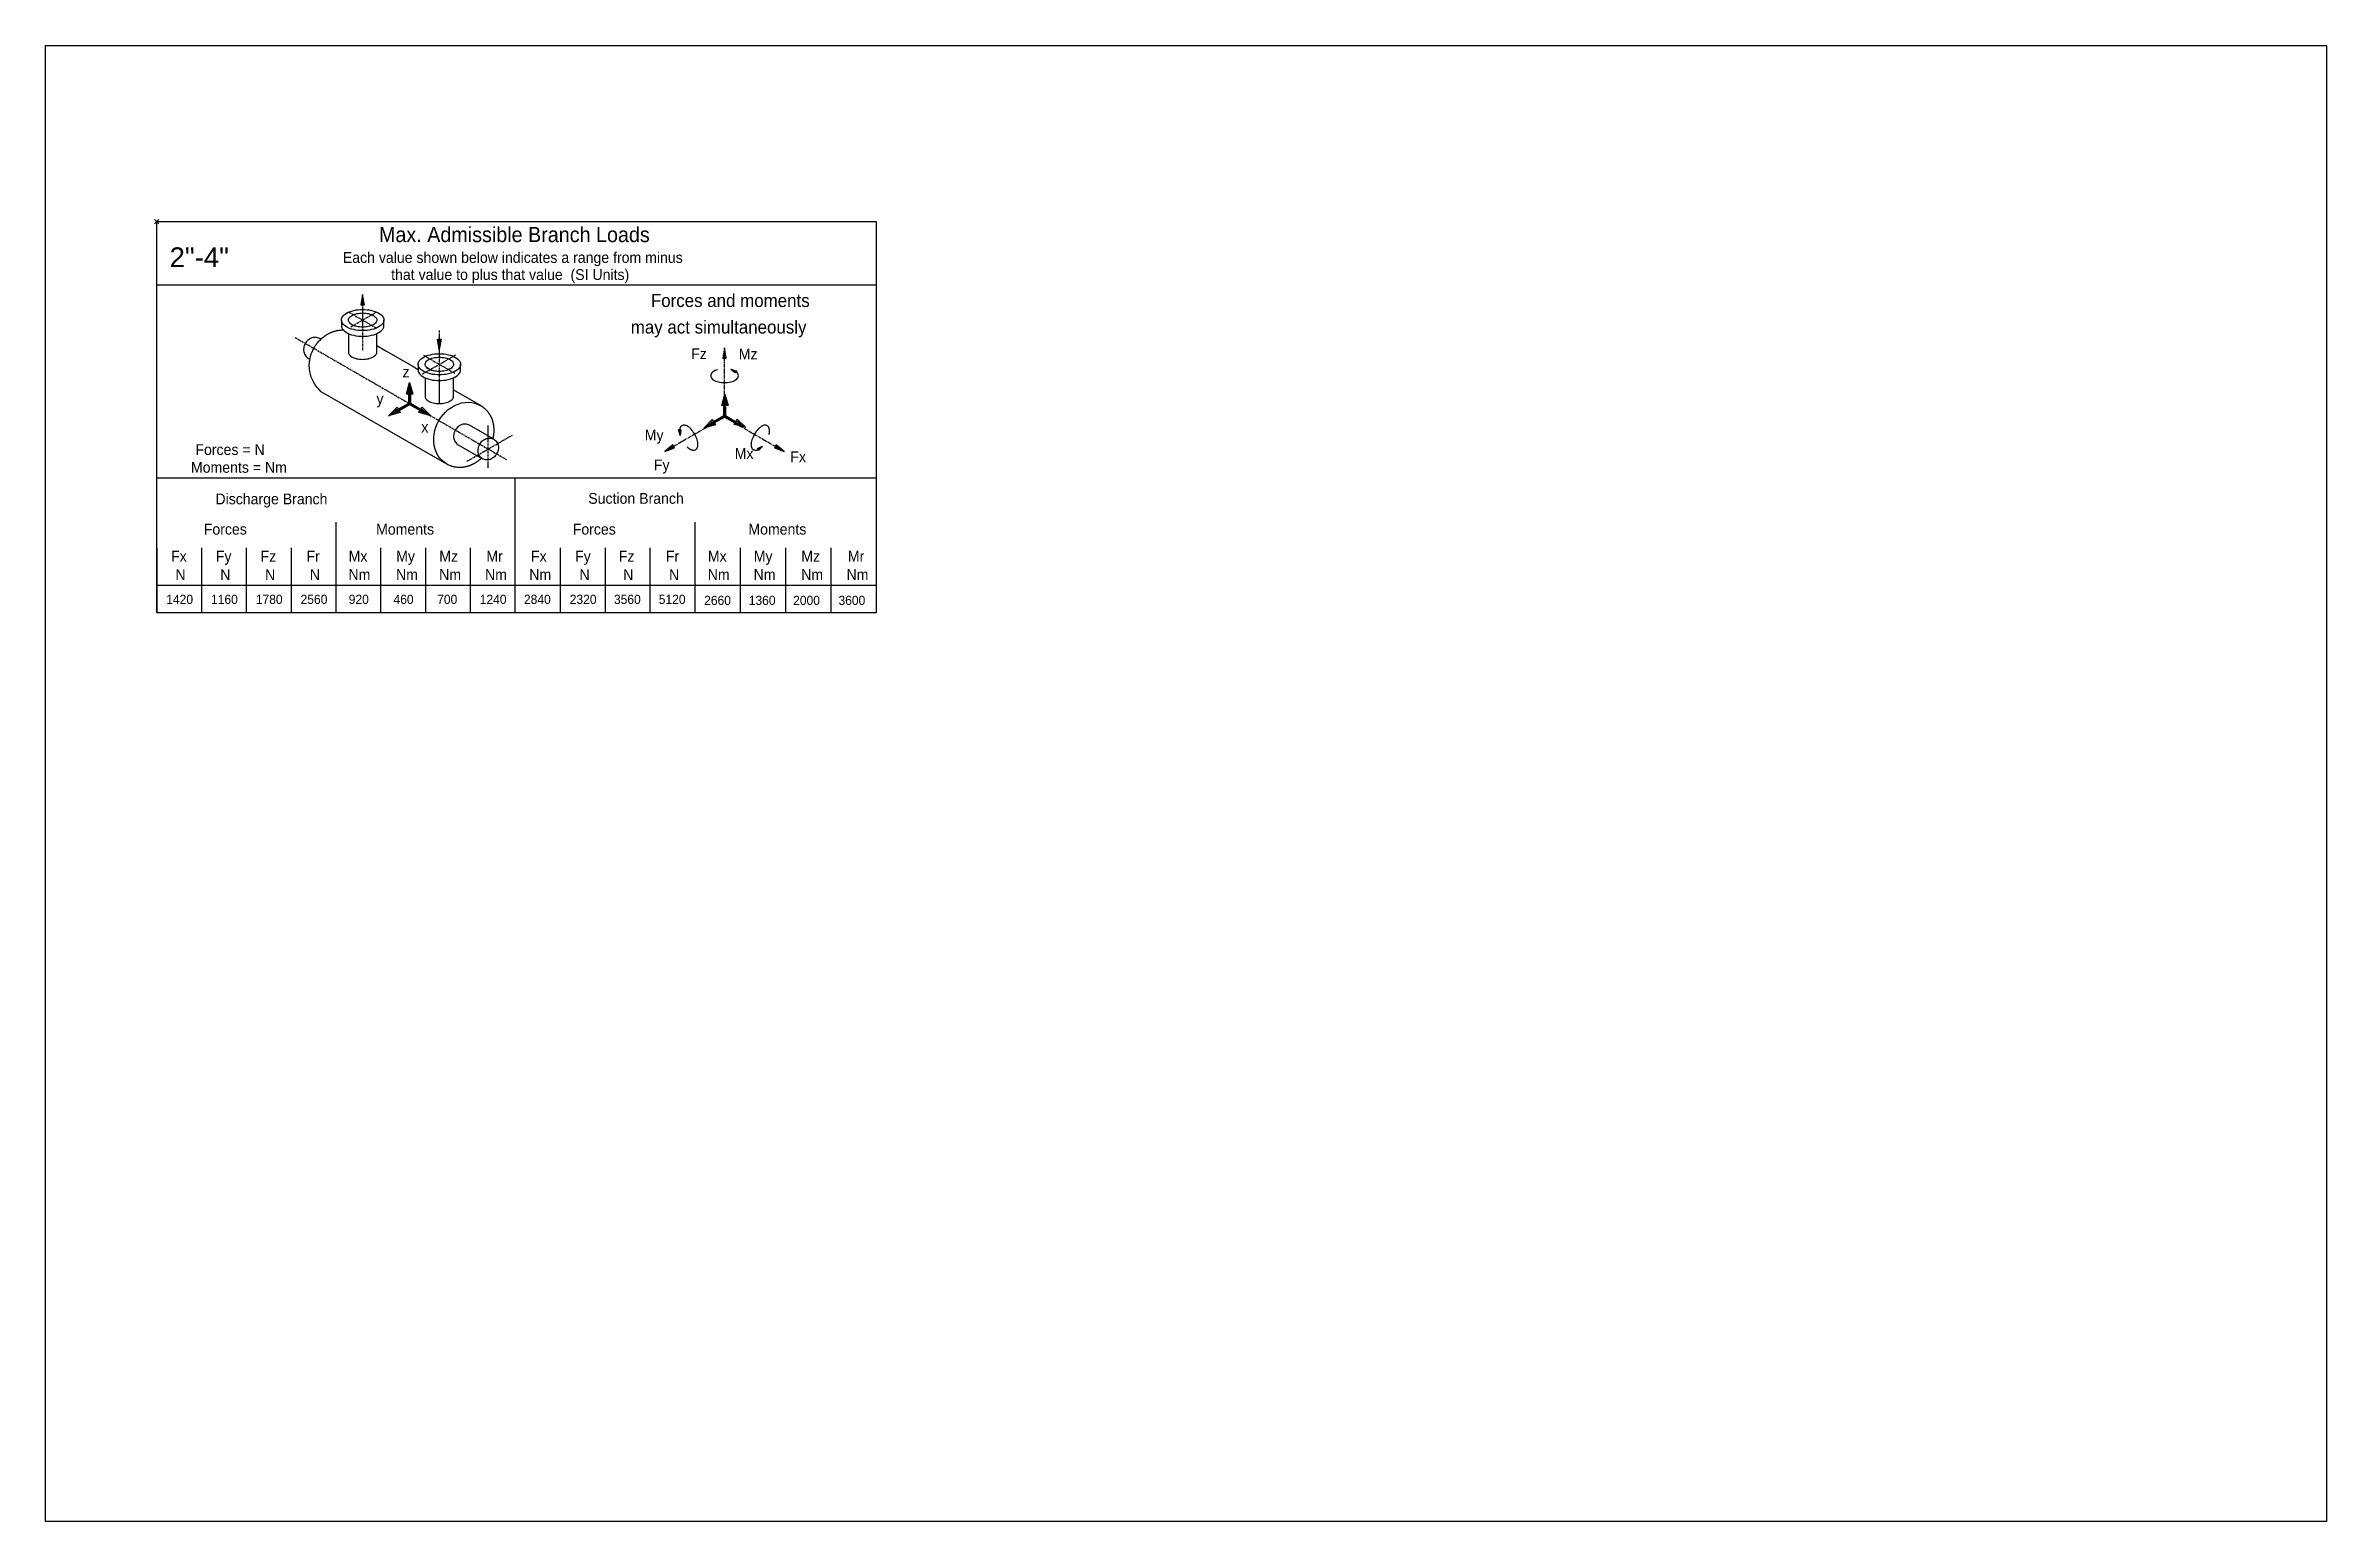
# Model space of a CAD drawing. Header units: millimetres. Extents: x 1235 to 3468, y -658 to 307.
# Drawn here: x 2406.2 to 2869.3, y 7.5 to 307.1 of the extents above; entities that cross this region are included whole.
import ezdxf
from ezdxf.enums import TextEntityAlignment as Align

# ---------------------------------------------------------------- set-up
doc = ezdxf.new("R2010")
doc.units = ezdxf.units.MM
for name, pattern in [('CENTRE', [1.125, 0.75, -0.125, 0.125, -0.125]), ('L0', [0]), ('LFUN', [0]), ('LPRM', [0]), ('SOLID_MEDIUM', [0]), ('SOLID_THICK', [0]), ('SOLID_THIN', [0])]:
    doc.linetypes.add(name, pattern=pattern)
doc.layers.get('0').update_dxf_attribs({"color": 255, "lineweight": 30})
for name, color, linetype in [('11', 3, 'Continuous'), ('24', 7, 'Continuous'), ('5', 7, 'Continuous'), ('TEXT', 7, 'Continuous')]:
    doc.layers.add(name, color=color, linetype=linetype)
doc.layers.add('AM_0', color=7, linetype='Continuous', lineweight=30)
doc.layers.add('AM_5', color=90, linetype='Continuous', lineweight=20)
doc.styles.add('PLAIN_MEDIUM', font='medtext', dxfattribs={"width": 0.975})
doc.styles.add('PLAIN_SMALL', font='medtext', dxfattribs={"width": 0.975})
doc.styles.add('Sulzer', font='arial.ttf', dxfattribs={"height": 4})

msp = doc.modelspace()

# ---------------------------------------------------------------- texts
at = {"layer": 'AM_5', "insert": (2431.332, 266.163), "char_height": 4, "attachment_point": 1, "style": 'Sulzer'}
msp.add_mtext_dynamic_manual_height_columns('2"-4"', width=21.97134, gutter_width=20, heights=[0], dxfattribs=at)
at = {"layer": 'TEXT', "color": 172, "style": 'PLAIN_MEDIUM', "width": 0.975238}
msp.add_text('Max. Admissible Branch Loads', height=3.07125, dxfattribs=at).set_placement((2501.347, 268.769), align=Align.MIDDLE_CENTER)
at = {"layer": 'TEXT', "color": 7, "style": 'PLAIN_SMALL', "width": 0.975333}
for s, height, p in [('Forces and moments', 2.6325, (2545.191, 255.377)), ('may act simultaneously', 2.6325, (2542.821, 249.988)), ('Fz', 2.1937, (2538.834, 244.573)), ('Mz', 2.1937, (2548.818, 244.512)), ('My', 2.1937, (2529.727, 228.054)), ('Moments = Nm', 2.19375, (2445.41, 221.504)), ('Forces = N', 2.1937, (2443.609, 225.107)), ('Fy', 2.1937, (2531.265, 222)), ('Mx', 2.1937, (2547.994, 224.311)), ('Fx', 2.1937, (2558.973, 223.65)), ('Discharge Branch', 2.19375, (2452.009, 215.093)), ('Suction Branch', 2.19375, (2526.051, 215.202)), ('Forces', 2.1937, (2442.645, 208.954)), ('Moments', 2.1937, (2479.152, 208.954)), ('Forces', 2.1937, (2517.569, 208.954)), ('Moments', 2.1937, (2554.75, 208.954)), ('Fx', 2.1937, (2433.218, 203.46)), ('Fy', 2.1937, (2442.311, 203.46)), ('Fz', 2.1937, (2451.405, 203.46)), ('Fr', 2.1937, (2460.499, 203.46)), ('Mx', 2.1937, (2469.593, 203.46)), ('My', 2.1937, (2479.251, 203.46)), ('Mz', 2.1937, (2488.008, 203.46)), ('Mr', 2.1937, (2497.327, 203.46)), ('Fx', 2.1937, (2506.306, 203.46)), ('Fy', 2.1937, (2515.267, 203.46)), ('Fz', 2.1937, (2524.136, 203.46)), ('Fr', 2.1937, (2533.455, 203.46)), ('Mx', 2.1937, (2542.549, 203.46)), ('My', 2.1937, (2551.868, 203.46)), ('Mz', 2.1937, (2561.525, 203.46)), ('Mr', 2.1937, (2570.732, 203.46)), ('N', 2.194, (2433.556, 199.703)), ('N', 2.194, (2442.65, 199.703)), ('N', 2.194, (2451.744, 199.703)), ('N', 2.194, (2460.838, 199.703)), ('Nm', 2.1937, (2469.88, 199.745)), ('Nm', 2.1937, (2479.538, 199.745)), ('Nm', 2.1937, (2488.294, 199.745)), ('Nm', 2.1937, (2497.613, 199.745)), ('Nm', 2.1937, (2506.593, 199.745)), ('N', 2.194, (2515.605, 199.703)), ('N', 2.194, (2524.474, 199.703)), ('N', 2.194, (2533.793, 199.703)), ('Nm', 2.1937, (2542.835, 199.745)), ('Nm', 2.1937, (2552.154, 199.745)), ('Nm', 2.1937, (2561.812, 199.745)), ('Nm', 2.1937, (2571.019, 199.745)), ('1420', 1.875, (2433.373, 194.708)), ('1160', 1.875, (2442.467, 194.708)), ('1780', 1.875, (2451.562, 194.708)), ('2560', 1.875, (2460.656, 194.708)), ('920', 1.875, (2469.749, 194.708)), ('460', 1.875, (2478.844, 194.708)), ('700', 1.875, (2487.713, 194.708)), ('1240', 1.875, (2497.032, 194.708)), ('2840', 1.875, (2506.012, 194.708)), ('2320', 1.875, (2515.31, 194.708)), ('3560', 1.875, (2524.291, 194.708)), ('5120', 1.875, (2533.385, 194.708)), ('2660', 1.875, (2542.604, 194.501)), ('1360', 1.875, (2551.66, 194.501)), ('2000', 1.875, (2560.679, 194.501)), ('3600', 1.875, (2569.886, 194.501))]:
    msp.add_text(s, height=height, dxfattribs=at).set_placement(p, align=Align.MIDDLE_CENTER)

# ---------------------------------------------------------------- blocks, each defined once
blk = doc.blocks.new('MEDCLUMP_SET_1462_')
at = {"layer": 'TEXT', "color": 7, "style": 'PLAIN_SMALL', "width": 0.975333}
for s, p in [('Each value shown below indicates a range from minus', (130.51, 130.22)), ('that value to plus that value  (SI Units)', (129.63, 124.44))]:
    blk.add_text(s, height=3.6562, dxfattribs=at).set_placement(p, align=Align.MIDDLE_CENTER)
blk = doc.blocks.new('MEDPRIM_LAY24_DTM_')
at = {"layer": '24', "color": 7, "linetype": 'L0'}
for points in [[(-1.5, -1.5), (1.5, 1.5)], [(-1.5, 1.5), (1.5, -1.5)]]:
    blk.add_lwpolyline(points, dxfattribs=at)
blk = doc.blocks.new('MEDCLUMP_CRH_1611_')
at = {"layer": '5', "color": 7, "linetype": 'SOLID_THICK'}
blk.add_line((214.81, 66.23), (214.9, 66.18), dxfattribs=at)
blk = doc.blocks.new('MEDCLUMP_CRH_1618_')
at = {"layer": '5', "color": 7, "linetype": 'SOLID_THICK'}
for p, q in [((213.91, 65.13), (213.44, 65.4)), ((213.75, 65.77), (214.24, 65.48)), ((214.57, 65.83), (214.28, 66)), ((214.81, 66.23), (214.9, 66.18))]:
    blk.add_line(p, q, dxfattribs=at)
blk = doc.blocks.new('MEDCLUMP_CRH_1625_')
at = {"layer": '5', "color": 7, "linetype": 'SOLID_THICK'}
for p, q in [((186.7, 71.62), (187.17, 71.89)), ((187.33, 71.45), (186.84, 71.16)), ((186.97, 70.7), (187.27, 70.87)), ((187.2, 70.29), (187.11, 70.24))]:
    blk.add_line(p, q, dxfattribs=at)
blk = doc.blocks.new('MEDFUNV_6')
at = {"color": 0, "linetype": 'LFUN'}
for points in [[(3.5, 0.58), (0, 0), (3.5, -0.58), (3.5, 0.58)], [(3.5, 0.49), (0.58, 0), (3.5, -0.49)], [(3.5, 0.39), (1.17, 0), (3.5, -0.39)], [(3.5, 0.29), (1.75, 0), (3.5, -0.29)], [(3.5, 0.19), (2.33, 0), (3.5, -0.19)], [(3.5, 0.1), (2.92, 0), (3.5, -0.1)]]:
    blk.add_lwpolyline(points, dxfattribs=at)
blk = doc.blocks.new('MEDCLUMP_CRH_1645_')
at = {"layer": '5', "color": 7, "linetype": 'SOLID_THICK'}
for p, q in [((204.52, 92.17), (204.52, 92.28)), ((204.99, 92.16), (204.99, 91.83)), ((205.46, 91.48), (205.46, 92.05)), ((205.92, 91.94), (205.92, 91.4))]:
    blk.add_line(p, q, dxfattribs=at)
blk = doc.blocks.new('MEDFUNV_7')
at = {"color": 0, "linetype": 'LFUN'}
for points in [[(-3.5, 0.58), (0, 0), (-3.5, -0.58), (-3.5, 0.58)], [(-3.5, 0.49), (-0.58, 0), (-3.5, -0.49)], [(-3.5, 0.39), (-1.17, 0), (-3.5, -0.39)], [(-3.5, 0.29), (-1.75, 0), (-3.5, -0.29)], [(-3.5, 0.19), (-2.33, 0), (-3.5, -0.19)], [(-3.5, 0.1), (-2.92, 0), (-3.5, -0.1)]]:
    blk.add_lwpolyline(points, dxfattribs=at)
blk = doc.blocks.new('MEDFUNV_32')
at = {"color": 0, "linetype": 'LFUN'}
for points in [[(0, 0.58), (-3.5, 0), (0, -0.58), (0, 0.58)], [(0, 0.49), (-2.92, 0), (0, -0.49)], [(0, 0.39), (-2.33, 0), (0, -0.39)], [(0, 0.29), (-1.75, 0), (0, -0.29)], [(0, 0.19), (-1.17, 0), (0, -0.19)], [(0, 0.1), (-0.58, 0), (0, -0.1)]]:
    blk.add_lwpolyline(points, dxfattribs=at)
blk = doc.blocks.new('MEDCLUMP_SET_1679_')
at = {"layer": '11', "color": 172, "linetype": 'CENTRE'}
for p, q in [((74.96, 111.78), (84.05, 106.53)), ((75.64, 106.71), (84.28, 111.7)), ((56.8, 103.15), (128.37, 61.84)), ((99.91, 90.76), (111.26, 97.31)), ((100.26, 97.17), (111.05, 90.95)), ((114.99, 61.25), (130.37, 70.13)), ((122.19, 59.08), (122.19, 73.31))]:
    blk.add_line(p, q, dxfattribs=at)
at = {"layer": '11', "color": 7, "linetype": 'SOLID_THICK'}
for p, q in [((95.56, 87.94), (95.56, 83.93)), ((88.39, 76.64), (91.87, 78.65)), ((102.73, 76.64), (99.25, 78.65))]:
    blk.add_line(p, q, dxfattribs=at)
at = {"layer": '11', "color": 92, "linetype": 'SOLID_MEDIUM'}
blk.add_line((108.16, 60.27), (65.68, 84.78), dxfattribs=at)
for points in [[(72.52, 109.05), (72.56, 109.42), (72.68, 109.8), (72.89, 110.18), (73.19, 110.55), (73.58, 110.92), (74.06, 111.27), (74.62, 111.58), (75.25, 111.86), (75.94, 112.1), (76.67, 112.3), (77.43, 112.45), (78.19, 112.55), (78.95, 112.61), (79.69, 112.63), (80.43, 112.61), (81.18, 112.55), (81.95, 112.45), (82.7, 112.3), (83.43, 112.1), (84.12, 111.86), (84.76, 111.58), (85.32, 111.27), (85.8, 110.92), (86.19, 110.55), (86.49, 110.18), (86.7, 109.8), (86.82, 109.42), (86.85, 109.05), (86.82, 108.68), (86.7, 108.3), (86.49, 107.92), (86.19, 107.54), (85.8, 107.18), (85.32, 106.83), (84.76, 106.51), (84.12, 106.23), (83.43, 105.99), (82.7, 105.8), (81.95, 105.65), (81.18, 105.54), (80.43, 105.48), (79.69, 105.46), (78.95, 105.48), (78.19, 105.54), (77.43, 105.65), (76.67, 105.8), (75.94, 106), (75.25, 106.24), (74.62, 106.52), (74.06, 106.84), (73.58, 107.19), (73.19, 107.56), (72.89, 107.94), (72.68, 108.32), (72.56, 108.71), (72.52, 109.08)], [(72.52, 109.05), (72.52, 107.14), (72.56, 106.77), (72.68, 106.39), (72.89, 106.01), (73.18, 105.63), (73.58, 105.26), (74.06, 104.92), (74.62, 104.6), (75.25, 104.32), (75.94, 104.08), (76.67, 103.89), (77.43, 103.74), (78.19, 103.63), (78.95, 103.57), (79.69, 103.55), (80.42, 103.57), (81.18, 103.63), (81.95, 103.74), (82.7, 103.89), (83.43, 104.08), (84.12, 104.32), (84.75, 104.6), (85.32, 104.92), (85.8, 105.26), (86.19, 105.63), (86.49, 106.01), (86.7, 106.39), (86.82, 106.77), (86.85, 107.14), (86.85, 109.05)], [(74.91, 109.05), (74.94, 109.29), (75.02, 109.55), (75.15, 109.8), (75.35, 110.05), (75.61, 110.3), (75.93, 110.53), (76.31, 110.74), (76.73, 110.92), (77.19, 111.08), (77.68, 111.22), (78.18, 111.32), (78.69, 111.38), (79.2, 111.42), (79.69, 111.44), (80.18, 111.42), (80.68, 111.38), (81.19, 111.32), (81.7, 111.22), (82.18, 111.08), (82.64, 110.92), (83.07, 110.74), (83.44, 110.53), (83.76, 110.3), (84.02, 110.05), (84.22, 109.8), (84.36, 109.55), (84.44, 109.29), (84.47, 109.05), (84.44, 108.8), (84.36, 108.55), (84.22, 108.3), (84.02, 108.04), (83.76, 107.8), (83.44, 107.57), (83.07, 107.36), (82.64, 107.17), (82.18, 107.01), (81.7, 106.88), (81.19, 106.78), (80.68, 106.71), (80.18, 106.67), (79.69, 106.66), (79.2, 106.67), (78.69, 106.71), (78.18, 106.78), (77.68, 106.88), (77.19, 107.01), (76.73, 107.18), (76.31, 107.36), (75.93, 107.58), (75.61, 107.81), (75.35, 108.05), (75.15, 108.31), (75.01, 108.57), (74.94, 108.82), (74.91, 109.07)], [(65.53, 102.53), (65.06, 102.79), (64.76, 102.95), (64.42, 103.07), (64.06, 103.15), (63.68, 103.18), (63.28, 103.17), (62.88, 103.11), (62.47, 103), (62.08, 102.84), (61.7, 102.63), (61.35, 102.38), (61.03, 102.1), (60.74, 101.8), (60.49, 101.48), (60.28, 101.15), (60.1, 100.8), (59.94, 100.42), (59.82, 100.02), (59.74, 99.6), (59.7, 99.17), (59.71, 98.74), (59.77, 98.32), (59.87, 97.91), (60.01, 97.53), (60.2, 97.18), (60.42, 96.87), (60.67, 96.6), (60.94, 96.37), (61.23, 96.18), (61.82, 95.84)], [(74.91, 104.47), (74.91, 98.1), (74.93, 97.86), (75.01, 97.61), (75.14, 97.36), (75.34, 97.11), (75.59, 96.87), (75.91, 96.65), (76.28, 96.44), (76.7, 96.26), (77.16, 96.1), (77.64, 95.97), (78.14, 95.87), (78.65, 95.8), (79.15, 95.76), (79.65, 95.75), (80.14, 95.76), (80.64, 95.8), (81.15, 95.87), (81.66, 95.97), (82.15, 96.1), (82.61, 96.26), (83.04, 96.45), (83.42, 96.66), (83.74, 96.89), (84, 97.13), (84.21, 97.38), (84.35, 97.64), (84.44, 97.89), (84.47, 98.14), (84.47, 104.47)], [(84.47, 100.42), (87.49, 98.68), (96.4, 93.53), (98.47, 92.34)], [(98.47, 94.07), (98.51, 94.44), (98.63, 94.82), (98.84, 95.2), (99.14, 95.58), (99.53, 95.94), (100.01, 96.29), (100.57, 96.6), (101.2, 96.89), (101.89, 97.13), (102.62, 97.32), (103.38, 97.47), (104.14, 97.58), (104.9, 97.63), (105.64, 97.65), (106.38, 97.63), (107.13, 97.58), (107.9, 97.47), (108.65, 97.32), (109.38, 97.13), (110.07, 96.89), (110.71, 96.6), (111.27, 96.29), (111.75, 95.94), (112.14, 95.58), (112.44, 95.2), (112.65, 94.82), (112.77, 94.44), (112.8, 94.07), (112.77, 93.7), (112.65, 93.32), (112.44, 92.94), (112.14, 92.56), (111.75, 92.2), (111.27, 91.85), (110.71, 91.54), (110.07, 91.26), (109.38, 91.02), (108.65, 90.82), (107.9, 90.67), (107.13, 90.57), (106.38, 90.51), (105.64, 90.49), (104.9, 90.51), (104.14, 90.57), (103.38, 90.67), (102.62, 90.82), (101.89, 91.02), (101.2, 91.26), (100.57, 91.55), (100.01, 91.86), (99.53, 92.21), (99.14, 92.58), (98.84, 92.96), (98.63, 93.35), (98.51, 93.73), (98.47, 94.1)], [(98.47, 94.07), (98.47, 92.16), (98.51, 91.79), (98.63, 91.41), (98.84, 91.03), (99.13, 90.65), (99.53, 90.29), (100.01, 89.94), (100.57, 89.63), (101.2, 89.34), (101.89, 89.1), (102.62, 88.91), (103.38, 88.76), (104.14, 88.66), (104.9, 88.6), (105.64, 88.58), (106.37, 88.6), (107.13, 88.66), (107.9, 88.76), (108.65, 88.91), (109.38, 89.1), (110.07, 89.34), (110.7, 89.63), (111.27, 89.94), (111.75, 90.29), (112.14, 90.65), (112.44, 91.03), (112.65, 91.41), (112.77, 91.79), (112.8, 92.16), (112.8, 94.07)], [(100.86, 94.07), (100.89, 94.32), (100.97, 94.57), (101.1, 94.82), (101.3, 95.08), (101.56, 95.32), (101.88, 95.55), (102.26, 95.76), (102.68, 95.95), (103.14, 96.11), (103.63, 96.24), (104.13, 96.34), (104.64, 96.41), (105.15, 96.45), (105.64, 96.46), (106.13, 96.45), (106.63, 96.41), (107.14, 96.34), (107.65, 96.24), (108.13, 96.11), (108.59, 95.95), (109.02, 95.76), (109.39, 95.55), (109.71, 95.32), (109.97, 95.08), (110.17, 94.82), (110.31, 94.57), (110.39, 94.32), (110.42, 94.07), (110.39, 93.82), (110.31, 93.57), (110.17, 93.32), (109.97, 93.07), (109.71, 92.82), (109.39, 92.59), (109.02, 92.38), (108.59, 92.19), (108.13, 92.03), (107.65, 91.9), (107.14, 91.8), (106.63, 91.73), (106.13, 91.69), (105.64, 91.68), (105.15, 91.69), (104.64, 91.73), (104.13, 91.8), (103.63, 91.91), (103.14, 92.04), (102.68, 92.2), (102.26, 92.39), (101.88, 92.6), (101.56, 92.83), (101.3, 93.08), (101.1, 93.33), (100.96, 93.59), (100.89, 93.84), (100.86, 94.09)], [(110.42, 94.07), (110.39, 93.82), (110.31, 93.57), (110.17, 93.32), (109.97, 93.07), (109.71, 92.82), (109.39, 92.59), (109.02, 92.38), (108.59, 92.19), (108.13, 92.03), (107.65, 91.9), (107.14, 91.8), (106.63, 91.73), (106.13, 91.69), (105.64, 91.68), (105.15, 91.69), (104.64, 91.73), (104.13, 91.8), (103.63, 91.9), (103.14, 92.03), (102.68, 92.19), (102.26, 92.38), (101.88, 92.59), (101.56, 92.82), (101.3, 93.07), (101.1, 93.32), (100.96, 93.57), (100.89, 93.82), (100.86, 94.07)], [(100.86, 89.49), (100.86, 83.13), (100.88, 82.88), (100.96, 82.64), (101.09, 82.38), (101.29, 82.14), (101.54, 81.9), (101.86, 81.67), (102.23, 81.46), (102.65, 81.28), (103.11, 81.12), (103.59, 80.99), (104.09, 80.89), (104.6, 80.83), (105.11, 80.79), (105.6, 80.77), (106.09, 80.79), (106.59, 80.83), (107.1, 80.9), (107.61, 81), (108.1, 81.13), (108.56, 81.29), (108.99, 81.47), (109.37, 81.68), (109.69, 81.91), (109.96, 82.16), (110.16, 82.41), (110.3, 82.66), (110.39, 82.91), (110.42, 83.16), (110.42, 89.49)], [(110.39, 85.46), (119.65, 80.11)], [(108.2, 60.24), (107.36, 60.79), (106.57, 61.47), (105.84, 62.28), (105.19, 63.21), (104.65, 64.24), (104.22, 65.38), (103.93, 66.59), (103.77, 67.84), (103.76, 69.12), (103.89, 70.4), (104.14, 71.65), (104.51, 72.85), (104.97, 73.98), (105.52, 75.03), (106.15, 76.02), (106.89, 76.99), (107.74, 77.9), (108.69, 78.75), (109.72, 79.5), (110.83, 80.13), (111.98, 80.62), (113.16, 80.98), (114.34, 81.18), (115.5, 81.23), (116.6, 81.13), (117.65, 80.9), (118.61, 80.56), (119.49, 80.11)], [(124.08, 68.73), (115.84, 73.48), (115.53, 73.64), (115.2, 73.76), (114.84, 73.84), (114.45, 73.87), (114.06, 73.86), (113.65, 73.8), (113.25, 73.69), (112.85, 73.53), (112.48, 73.32), (112.13, 73.07), (111.8, 72.79), (111.52, 72.49), (111.27, 72.17), (111.06, 71.84), (110.87, 71.49), (110.72, 71.11), (110.6, 70.71), (110.52, 70.29), (110.48, 69.86), (110.49, 69.43), (110.54, 69.01), (110.64, 68.6), (110.79, 68.22), (110.98, 67.87), (111.2, 67.56), (111.45, 67.29), (111.72, 67.06), (112, 66.87), (120.25, 62.11)], [(120.28, 62.09), (119.99, 62.28), (119.72, 62.51), (119.47, 62.78), (119.25, 63.1), (119.07, 63.44), (118.92, 63.83), (118.82, 64.23), (118.76, 64.65), (118.75, 65.08), (118.79, 65.51), (118.87, 65.93), (118.99, 66.33), (119.15, 66.71), (119.33, 67.06), (119.54, 67.39), (119.79, 67.71), (120.08, 68.01), (120.4, 68.29), (120.75, 68.54), (121.12, 68.75), (121.51, 68.91), (121.91, 69.03), (122.32, 69.09), (122.71, 69.11), (123.09, 69.07), (123.45, 68.99), (123.78, 68.88), (124.08, 68.72), (124.37, 68.54), (124.64, 68.3), (124.89, 68.03), (125.12, 67.72), (125.31, 67.37), (125.46, 66.98), (125.56, 66.58), (125.62, 66.15), (125.63, 65.72), (125.59, 65.3), (125.51, 64.88), (125.39, 64.48), (125.24, 64.1), (125.05, 63.75), (124.84, 63.42), (124.59, 63.1), (124.31, 62.79), (123.98, 62.51), (123.63, 62.27), (123.25, 62.06), (122.86, 61.9), (122.45, 61.79), (122.04, 61.73), (121.64, 61.71), (121.26, 61.75), (120.9, 61.83), (120.56, 61.96), (120.25, 62.11)], [(120.28, 62.09), (119.99, 62.28), (119.72, 62.51), (119.47, 62.78), (119.25, 63.1), (119.07, 63.45), (118.92, 63.83), (118.82, 64.23), (118.76, 64.65), (118.75, 65.08), (118.79, 65.51), (118.87, 65.93), (119, 66.33), (119.15, 66.71), (119.33, 67.06), (119.54, 67.39), (119.79, 67.71), (120.08, 68.02), (120.4, 68.3), (120.75, 68.54), (121.13, 68.75), (121.52, 68.91), (121.93, 69.02), (122.33, 69.09), (122.73, 69.1), (123.11, 69.06), (123.47, 68.98), (123.81, 68.86), (124.12, 68.71)]]:
    blk.add_lwpolyline(points, dxfattribs=at)
at = {"layer": '11', "color": 172, "linetype": 'CENTRE', "flags": 128}
for points in [[(79.69, 113.78), (79.69, 114.22), (79.69, 98.89)], [(105.64, 105.53), (105.64, 99.03), (105.64, 81.04)]]:
    blk.add_lwpolyline(points, dxfattribs=at)
at = {"layer": '11', "color": 92, "linetype": 'SOLID_MEDIUM'}
for points in [[(65.68, 84.78, -0.355144), (63.14, 99.49), (63.21, 99.62), (63.29, 99.75), (63.37, 99.88), (63.45, 100.01), (63.53, 100.14), (63.62, 100.28), (63.71, 100.41), (63.8, 100.54), (63.9, 100.67), (63.99, 100.8), (64.09, 100.93), (64.19, 101.06), (64.3, 101.19), (64.4, 101.32, -0.040953), (65.92, 102.89), (66.04, 102.99), (66.16, 103.09), (66.29, 103.19), (66.41, 103.29), (66.54, 103.39), (66.67, 103.49), (66.8, 103.59), (66.93, 103.68), (67.07, 103.77), (67.2, 103.87), (67.34, 103.96), (67.48, 104.04), (67.62, 104.13), (67.76, 104.22), (67.92, 104.31), (68.07, 104.39), (68.23, 104.48), (68.39, 104.56), (68.55, 104.64), (68.72, 104.72), (68.88, 104.79), (69.05, 104.87), (69.22, 104.94), (69.39, 105.01), (69.57, 105.07), (69.74, 105.13), (69.92, 105.19), (70.09, 105.25), (70.25, 105.3), (70.41, 105.34), (70.57, 105.39), (70.72, 105.43), (70.89, 105.46), (71.05, 105.5), (71.21, 105.53), (71.37, 105.56), (71.54, 105.59), (71.7, 105.61), (71.87, 105.63), (72.03, 105.65), (72.2, 105.66), (72.37, 105.67), (72.43, 105.68), (72.49, 105.68), (72.56, 105.68), (72.62, 105.69), (72.68, 105.69), (72.75, 105.69), (72.81, 105.69), (72.88, 105.69), (72.94, 105.69), (73.01, 105.69), (73.07, 105.69), (73.14, 105.69), (73.21, 105.69), (73.27, 105.68)], [(119.65, 80.11, -0.0523), (121.06, 79.08, -0.027029), (121.71, 78.42), (121.8, 78.31), (121.89, 78.21), (121.97, 78.1), (122.06, 78), (122.14, 77.89), (122.22, 77.78), (122.3, 77.67), (122.38, 77.56), (122.45, 77.44), (122.53, 77.33), (122.6, 77.22), (122.67, 77.1), (122.74, 76.98), (122.81, 76.86), (122.85, 76.79), (122.89, 76.72), (122.92, 76.65), (122.96, 76.58), (123, 76.51), (123.03, 76.43), (123.07, 76.36), (123.1, 76.29), (123.14, 76.22), (123.17, 76.15), (123.2, 76.07), (123.23, 76), (123.26, 75.93), (123.29, 75.86), (123.32, 75.8), (123.34, 75.74), (123.37, 75.68), (123.39, 75.62), (123.41, 75.56), (123.43, 75.5), (123.45, 75.44), (123.48, 75.38), (123.5, 75.32), (123.52, 75.26), (123.54, 75.2), (123.56, 75.15), (123.57, 75.09), (123.59, 75.03), (123.63, 74.92), (123.66, 74.81), (123.69, 74.7), (123.72, 74.6), (123.75, 74.49), (123.77, 74.38), (123.8, 74.27), (123.82, 74.16), (123.85, 74.05), (123.87, 73.95), (123.89, 73.84), (123.91, 73.73), (123.93, 73.62), (123.94, 73.51), (123.97, 73.33), (123.99, 73.14), (124.02, 72.95), (124.03, 72.76), (124.05, 72.57), (124.06, 72.38), (124.07, 72.2), (124.07, 72.01), (124.08, 71.82), (124.08, 71.63), (124.07, 71.44), (124.07, 71.25), (124.06, 71.06), (124.04, 70.87, -0.025164), (123.88, 69.62), (123.87, 69.57), (123.86, 69.52), (123.85, 69.46), (123.84, 69.41), (123.83, 69.36), (123.82, 69.31), (123.81, 69.25), (123.8, 69.2), (123.79, 69.15), (123.78, 69.1), (123.77, 69.05), (123.76, 68.99), (123.74, 68.94), (123.73, 68.89)], [(119.94, 62.32, -0.018867), (119.24, 61.7, -0.024495), (118.25, 60.97), (118.17, 60.91), (118.09, 60.86), (118.02, 60.81), (117.94, 60.77), (117.86, 60.72), (117.78, 60.67), (117.7, 60.62), (117.62, 60.57), (117.54, 60.53), (117.45, 60.48), (117.37, 60.43), (117.29, 60.39), (117.2, 60.34), (117.12, 60.3), (117.04, 60.26), (116.96, 60.22), (116.88, 60.18), (116.8, 60.14), (116.72, 60.11), (116.64, 60.07), (116.56, 60.03), (116.48, 60), (116.4, 59.96), (116.32, 59.93), (116.24, 59.89), (116.15, 59.86), (116.07, 59.83), (115.98, 59.79), (115.93, 59.77), (115.88, 59.75), (115.83, 59.74), (115.78, 59.72), (115.72, 59.7), (115.67, 59.68), (115.62, 59.66), (115.56, 59.64), (115.51, 59.63), (115.45, 59.61), (115.4, 59.59), (115.34, 59.57), (115.29, 59.56), (115.23, 59.54), (115.16, 59.52), (115.09, 59.5), (115.01, 59.48), (114.94, 59.46), (114.86, 59.44), (114.79, 59.42), (114.71, 59.4), (114.64, 59.38), (114.56, 59.37), (114.49, 59.35), (114.41, 59.33), (114.33, 59.32), (114.26, 59.3), (114.18, 59.29), (114.06, 59.27), (113.95, 59.25), (113.83, 59.23), (113.71, 59.22), (113.6, 59.2), (113.48, 59.19), (113.36, 59.18), (113.24, 59.17), (113.12, 59.16), (113, 59.15), (112.88, 59.15), (112.76, 59.14), (112.64, 59.14), (112.52, 59.14, -0.049025), (110.89, 59.29), (110.81, 59.31), (110.72, 59.33), (110.63, 59.35), (110.53, 59.37), (110.44, 59.4), (110.34, 59.42), (110.24, 59.45), (110.14, 59.48), (110.03, 59.51), (109.92, 59.55), (109.81, 59.58), (109.7, 59.62), (109.59, 59.66), (109.47, 59.7, -0.028526), (108.2, 60.24)]]:
    blk.add_lwpolyline(points, format="xyb", dxfattribs=at)
at = {"layer": '11', "color": 7, "linetype": 'SOLID_THICK'}
for points in [[(95.56, 87.94), (96.64, 83.93), (94.48, 83.93)], [(95.56, 86.39), (96.11, 84.33), (95.01, 84.33)], [(88.39, 76.64), (91.33, 79.58), (92.41, 77.72)], [(89.74, 77.42), (91.25, 78.92), (91.8, 77.97)], [(91.08, 78.19), (91.16, 78.27), (91.19, 78.22)], [(95.56, 84.84), (95.59, 84.73), (95.53, 84.73)], [(102.73, 76.64), (98.71, 77.72), (99.79, 79.58)], [(101.38, 77.42), (99.32, 77.97), (99.87, 78.92)], [(100.04, 78.19), (99.93, 78.22), (99.96, 78.27)]]:
    blk.add_lwpolyline(points, close=True, dxfattribs=at)
blk.add_lwpolyline([(91.73, 78.9), (95.27, 80.94), (95.27, 83.93, -0.414214), (95.56, 84.22, -0.414214), (95.85, 83.93), (95.85, 80.94), (99.39, 78.9)], format="xyb", dxfattribs=at)
for points in [[(91.87, 78.65), (95.56, 80.78), (95.56, 83.93), (95.56, 80.78), (99.25, 78.65)], [(92.01, 78.4), (95.56, 80.45), (99.11, 78.4)]]:
    blk.add_lwpolyline(points, dxfattribs=at)
at = {"layer": '11', "color": 172, "linetype": 'CENTRE', "rotation": 270}
for name, p in [('MEDFUNV_32', (79.69, 114.22)), ('MEDFUNV_7', (105.64, 99.03))]:
    blk.add_blockref(name, p, dxfattribs=at)
at = {"layer": 'TEXT', "color": 7, "style": 'PLAIN_SMALL', "width": 0.975333}
for s, p in [('z', (94.36, 91.49)), ('x', (100.74, 72.84))]:
    blk.add_text(s, height=3.74, dxfattribs=at).set_placement(p, align=Align.MIDDLE_CENTER)
blk.add_text('y', height=3.74, dxfattribs=at).set_placement((85.57, 79.49), align=Align.BOTTOM_CENTER)

# ---------------------------------------------------------------- linework, layer by layer
at = {"layer": '11', "color": 92, "linetype": 'SOLID_MEDIUM'}
for p, q in [((2428.719, 258.593), (2574.789, 258.593)), ((2574.789, 219.326), (2428.719, 219.326)), ((2501.47, 219.326), (2501.47, 191.983)), ((2465.094, 210.366), (2465.094, 191.983)), ((2537.961, 210.366), (2537.961, 191.983)), ((2428.719, 205.16), (2428.719, 191.983)), ((2437.813, 205.16), (2437.813, 191.983)), ((2446.906, 205.16), (2446.906, 191.983)), ((2456, 205.16), (2456, 191.983)), ((2456, 205.16), (2456, 191.983)), ((2465.094, 205.16), (2465.094, 191.983)), ((2474.188, 205.16), (2474.188, 191.983)), ((2483.282, 205.16), (2483.282, 191.983)), ((2483.282, 205.16), (2483.282, 191.983)), ((2492.376, 205.16), (2492.376, 191.983)), ((2510.677, 205.16), (2510.677, 191.983)), ((2510.677, 205.16), (2510.677, 191.983)), ((2519.772, 205.16), (2519.772, 191.983)), ((2528.866, 205.16), (2528.866, 191.983)), ((2537.961, 205.16), (2537.961, 191.983)), ((2547.168, 205.16), (2547.168, 191.983)), ((2556.375, 205.16), (2556.375, 191.983)), ((2565.582, 205.16), (2565.582, 191.983)), ((2428.719, 197.59), (2574.789, 197.59))]:
    msp.add_line(p, q, dxfattribs=at)
at = {"layer": '11', "color": 172, "linetype": 'CENTRE'}
for q in [(2544.025, 245.74), (2531.885, 224.713), (2556.165, 224.713)]:
    msp.add_line((2544.025, 231.722), q, dxfattribs=at)
at = {"layer": '11', "color": 7, "linetype": 'SOLID_THICK'}
for p, q in [((2544.11, 236.389), (2544.11, 234.034)), ((2539.82, 229.488), (2541.859, 230.665)), ((2548.322, 229.578), (2546.283, 230.756))]:
    msp.add_line(p, q, dxfattribs=at)
at = {"layer": '11', "color": 92, "linetype": 'SOLID_MEDIUM'}
msp.add_lwpolyline([(2428.719, 191.983), (2428.719, 271.397), (2574.789, 271.397), (2574.789, 191.983)], close=True, dxfattribs=at)
at = {"layer": '11', "color": 172, "linetype": 'SOLID_THIN'}
for points in [[(2542.577, 241.333, 0.0459126), (2542.109, 241.156), (2542.067, 241.135), (2542.026, 241.114), (2541.985, 241.092), (2541.945, 241.069), (2541.905, 241.046), (2541.866, 241.023), (2541.828, 240.998), (2541.79, 240.973), (2541.752, 240.948), (2541.716, 240.922), (2541.679, 240.896), (2541.644, 240.869), (2541.609, 240.841), (2541.574, 240.813), (2541.556, 240.798), (2541.538, 240.782), (2541.52, 240.765), (2541.503, 240.747), (2541.485, 240.729), (2541.468, 240.709), (2541.451, 240.69), (2541.434, 240.669), (2541.417, 240.648), (2541.401, 240.626), (2541.385, 240.603), (2541.369, 240.58), (2541.353, 240.556), (2541.337, 240.532, 0.0685604), (2541.252, 240.338, 0.0701963), (2541.223, 240.133), (2541.235, 239.975), (2541.279, 239.818), (2541.355, 239.664), (2541.466, 239.516), (2541.61, 239.375), (2541.787, 239.244), (2541.995, 239.126), (2542.232, 239.021), (2542.493, 238.932), (2542.775, 238.859), (2543.073, 238.802), (2543.382, 238.762), (2543.698, 238.739), (2544.015, 238.731), (2544.336, 238.737), (2544.656, 238.759), (2544.969, 238.798), (2545.271, 238.854), (2545.558, 238.926), (2545.823, 239.016), (2546.062, 239.121), (2546.273, 239.24), (2546.451, 239.371), (2546.595, 239.513), (2546.704, 239.663), (2546.779, 239.817), (2546.82, 239.975), (2546.829, 240.133, 0.0877301), (2546.764, 240.432), (2546.754, 240.456), (2546.743, 240.479), (2546.731, 240.503), (2546.718, 240.526), (2546.705, 240.549), (2546.691, 240.572), (2546.675, 240.594), (2546.659, 240.617), (2546.643, 240.639), (2546.625, 240.66), (2546.607, 240.682), (2546.588, 240.702), (2546.569, 240.723), (2546.549, 240.743), (2546.524, 240.767), (2546.499, 240.79), (2546.474, 240.813), (2546.449, 240.835), (2546.423, 240.856), (2546.398, 240.877), (2546.373, 240.897), (2546.348, 240.917), (2546.322, 240.936), (2546.297, 240.954), (2546.271, 240.971), (2546.246, 240.988), (2546.22, 241.005), (2546.195, 241.02), (2546.176, 241.031), (2546.158, 241.042), (2546.14, 241.053), (2546.122, 241.063), (2546.105, 241.073), (2546.087, 241.082), (2546.07, 241.091), (2546.054, 241.1), (2546.037, 241.109), (2546.021, 241.117), (2546.004, 241.126), (2545.989, 241.133), (2545.973, 241.141), (2545.957, 241.148, 0.0272301), (2545.582, 241.298, 0.019638), (2545.303, 241.38)], [(2536.426, 225.662, 0.045839), (2536.813, 225.345), (2536.852, 225.319), (2536.891, 225.294), (2536.93, 225.27), (2536.97, 225.247), (2537.009, 225.224), (2537.05, 225.202), (2537.09, 225.181), (2537.13, 225.16), (2537.171, 225.14), (2537.212, 225.121), (2537.253, 225.103), (2537.294, 225.086), (2537.335, 225.069), (2537.377, 225.054), (2537.399, 225.046), (2537.422, 225.038), (2537.446, 225.031), (2537.47, 225.025), (2537.495, 225.02), (2537.52, 225.014), (2537.546, 225.01), (2537.572, 225.006), (2537.599, 225.003), (2537.626, 225), (2537.654, 224.998), (2537.682, 224.997), (2537.71, 224.996), (2537.739, 224.995, 0.0822143), (2537.95, 225.012, 0.0672001), (2538.143, 225.088), (2538.273, 225.178), (2538.387, 225.295), (2538.482, 225.438), (2538.555, 225.608), (2538.605, 225.803), (2538.63, 226.022), (2538.628, 226.261), (2538.6, 226.519), (2538.547, 226.79), (2538.469, 227.071), (2538.369, 227.357), (2538.249, 227.645), (2538.112, 227.93), (2537.96, 228.209), (2537.794, 228.483), (2537.615, 228.749), (2537.425, 229.001), (2537.225, 229.235), (2537.019, 229.447), (2536.809, 229.632), (2536.599, 229.787), (2536.39, 229.909), (2536.187, 229.998), (2535.992, 230.052), (2535.808, 230.072), (2535.637, 230.059), (2535.48, 230.015), (2535.339, 229.944, 0.0878389), (2535.112, 229.738), (2535.097, 229.718), (2535.082, 229.696), (2535.068, 229.674), (2535.054, 229.652), (2535.041, 229.629), (2535.028, 229.605), (2535.016, 229.581), (2535.005, 229.556), (2534.994, 229.53), (2534.984, 229.504), (2534.975, 229.478), (2534.966, 229.451), (2534.958, 229.424), (2534.95, 229.397), (2534.942, 229.363), (2534.935, 229.33), (2534.928, 229.297), (2534.921, 229.264), (2534.915, 229.231), (2534.91, 229.199), (2534.906, 229.167), (2534.902, 229.135), (2534.898, 229.104), (2534.896, 229.073), (2534.893, 229.042), (2534.892, 229.012), (2534.891, 228.981), (2534.891, 228.952), (2534.89, 228.93), (2534.889, 228.909), (2534.888, 228.888), (2534.888, 228.867), (2534.887, 228.847), (2534.887, 228.828), (2534.886, 228.808), (2534.886, 228.789), (2534.885, 228.77), (2534.885, 228.752), (2534.885, 228.734), (2534.885, 228.716), (2534.885, 228.699), (2534.885, 228.682), (2534.889, 228.653), (2534.893, 228.624), (2534.897, 228.596), (2534.902, 228.567), (2534.907, 228.538), (2534.911, 228.509), (2534.916, 228.481), (2534.921, 228.452), (2534.926, 228.424), (2534.931, 228.395), (2534.937, 228.367), (2534.942, 228.338), (2534.947, 228.31), (2534.953, 228.281, 0.0197529), (2535.021, 227.999)], [(2553.073, 228.17), (2553.081, 228.205), (2553.089, 228.24), (2553.097, 228.275), (2553.104, 228.31), (2553.11, 228.345), (2553.115, 228.38), (2553.12, 228.416), (2553.124, 228.451), (2553.128, 228.486), (2553.131, 228.522), (2553.133, 228.558), (2553.135, 228.593), (2553.135, 228.629), (2553.136, 228.664), (2553.141, 228.711), (2553.145, 228.757), (2553.149, 228.803), (2553.151, 228.849), (2553.153, 228.895), (2553.153, 228.941), (2553.153, 228.986), (2553.152, 229.031), (2553.149, 229.076), (2553.146, 229.121), (2553.142, 229.166), (2553.137, 229.21), (2553.131, 229.254), (2553.124, 229.298), (2553.12, 229.321), (2553.115, 229.345), (2553.109, 229.369), (2553.102, 229.393), (2553.095, 229.418), (2553.087, 229.442), (2553.078, 229.467), (2553.069, 229.492), (2553.059, 229.517), (2553.048, 229.542), (2553.037, 229.568), (2553.025, 229.593), (2553.012, 229.619), (2552.998, 229.644, 0.0679756), (2552.874, 229.815, 0.0669494), (2552.711, 229.944), (2552.568, 230.012), (2552.41, 230.052), (2552.239, 230.063), (2552.055, 230.042), (2551.861, 229.987), (2551.659, 229.899), (2551.452, 229.778), (2551.243, 229.625), (2551.035, 229.444), (2550.831, 229.236), (2550.633, 229.006), (2550.444, 228.758), (2550.266, 228.496), (2550.1, 228.225), (2549.945, 227.944), (2549.804, 227.657), (2549.681, 227.366), (2549.578, 227.076), (2549.498, 226.792), (2549.443, 226.518), (2549.414, 226.258), (2549.412, 226.016), (2549.437, 225.796), (2549.488, 225.6), (2549.562, 225.431), (2549.659, 225.289), (2549.775, 225.175), (2549.907, 225.088, 0.0875956), (2550.199, 224.995), (2550.225, 224.992), (2550.251, 224.989), (2550.277, 224.988), (2550.303, 224.987), (2550.33, 224.987), (2550.357, 224.988), (2550.384, 224.99), (2550.411, 224.993), (2550.439, 224.996), (2550.466, 225), (2550.493, 225.005), (2550.521, 225.011), (2550.548, 225.018), (2550.576, 225.025), (2550.609, 225.035), (2550.642, 225.045), (2550.674, 225.055), (2550.705, 225.066), (2550.737, 225.077), (2550.767, 225.089), (2550.797, 225.101), (2550.827, 225.113), (2550.856, 225.125), (2550.884, 225.138), (2550.912, 225.151), (2550.94, 225.165), (2550.967, 225.179), (2550.993, 225.193), (2551.012, 225.204), (2551.03, 225.214), (2551.048, 225.225), (2551.066, 225.235), (2551.083, 225.245), (2551.1, 225.255), (2551.117, 225.266), (2551.133, 225.276), (2551.149, 225.286), (2551.164, 225.296), (2551.179, 225.305), (2551.194, 225.315), (2551.209, 225.325), (2551.223, 225.335, 0.0270688), (2551.54, 225.585, 0.0191945), (2551.75, 225.785)]]:
    msp.add_lwpolyline(points, format="xyb", dxfattribs=at)
for points in [[(2545.303, 241.38), (2546.493, 241.092), (2546.192, 240.724)], [(2535.021, 227.999), (2534.677, 229.174), (2535.145, 229.097)], [(2551.75, 225.785), (2550.906, 224.9), (2550.738, 225.344)]]:
    msp.add_lwpolyline(points, close=True, dxfattribs=at)
at = {"layer": '11', "color": 7, "linetype": 'SOLID_THICK'}
for points in [[(2544.11, 236.389), (2544.741, 234.034), (2543.479, 234.034)], [(2544.11, 235.479), (2544.434, 234.27), (2543.786, 234.27)], [(2544.11, 234.57), (2544.11, 234.505)], [(2539.82, 229.488), (2541.544, 231.212), (2542.175, 230.119)], [(2540.608, 229.943), (2541.493, 230.828), (2541.817, 230.267)], [(2541.396, 230.398), (2541.443, 230.445), (2541.443, 230.415)], [(2548.322, 229.578), (2545.967, 230.209), (2546.598, 231.302)], [(2547.534, 230.033), (2546.325, 230.357), (2546.649, 230.919)], [(2546.746, 230.488), (2546.682, 230.505), (2546.682, 230.535)]]:
    msp.add_lwpolyline(points, close=True, dxfattribs=at)
msp.add_lwpolyline([(2541.775, 230.811), (2543.857, 232.013), (2543.857, 233.766, -0.4142136), (2544.025, 233.934, -0.4142136), (2544.193, 233.766), (2544.193, 232.013), (2546.275, 230.811)], format="xyb", dxfattribs=at)
for points in [[(2541.859, 230.665), (2544.025, 231.916), (2544.025, 233.766), (2544.025, 231.916), (2546.191, 230.665)], [(2541.943, 230.52), (2544.025, 231.722), (2546.107, 230.52)]]:
    msp.add_lwpolyline(points, dxfattribs=at)
at = {"layer": 'AM_0'}
msp.add_lwpolyline([(2406.155, 307.127), (2869.312, 307.127), (2869.312, 7.51), (2406.155, 7.51)], close=True, dxfattribs=at)

# ---------------------------------------------------------------- block references
at = {"xscale": 0.6, "yscale": 0.6, "zscale": 0.6}
for name in ['MEDCLUMP_SET_1462_', 'MEDCLUMP_SET_1679_', 'MEDCLUMP_CRH_1645_', 'MEDCLUMP_CRH_1625_', 'MEDCLUMP_CRH_1618_', 'MEDCLUMP_CRH_1611_']:
    msp.add_blockref(name, (2422.719, 185.983), dxfattribs=at)
at = {"layer": '11', "color": 172, "linetype": 'CENTRE'}
for p, xscale, yscale, zscale, rotation in [((2544.025, 245.74), 0.6, 0.6, 0.6, 270), ((2531.885, 224.713), 0.6000000000000003, 0.6000000000000003, 0.6000000000000003, 29.99942489399999), ((2556.165, 224.713), 0.6, 0.6, 0.6, 150.000322532)]:
    msp.add_blockref('MEDFUNV_6', p, dxfattribs=dict(at, xscale=xscale, yscale=yscale, zscale=zscale, rotation=rotation))
at = {"layer": '24', "color": 7, "linetype": 'LPRM', "xscale": 0.3, "yscale": 0.3, "zscale": 0.6}
msp.add_blockref('MEDPRIM_LAY24_DTM_', (2428.719, 271.397), dxfattribs=at)

msp.set_redraw_order([(e.dxf.handle, doc.entitydb.next_handle()) for e in msp.query("TEXT MTEXT ATTDEF DIMENSION ARC_DIMENSION")])  # texts and dimensions are drawn at this point

doc.saveas('drawing.dxf')
